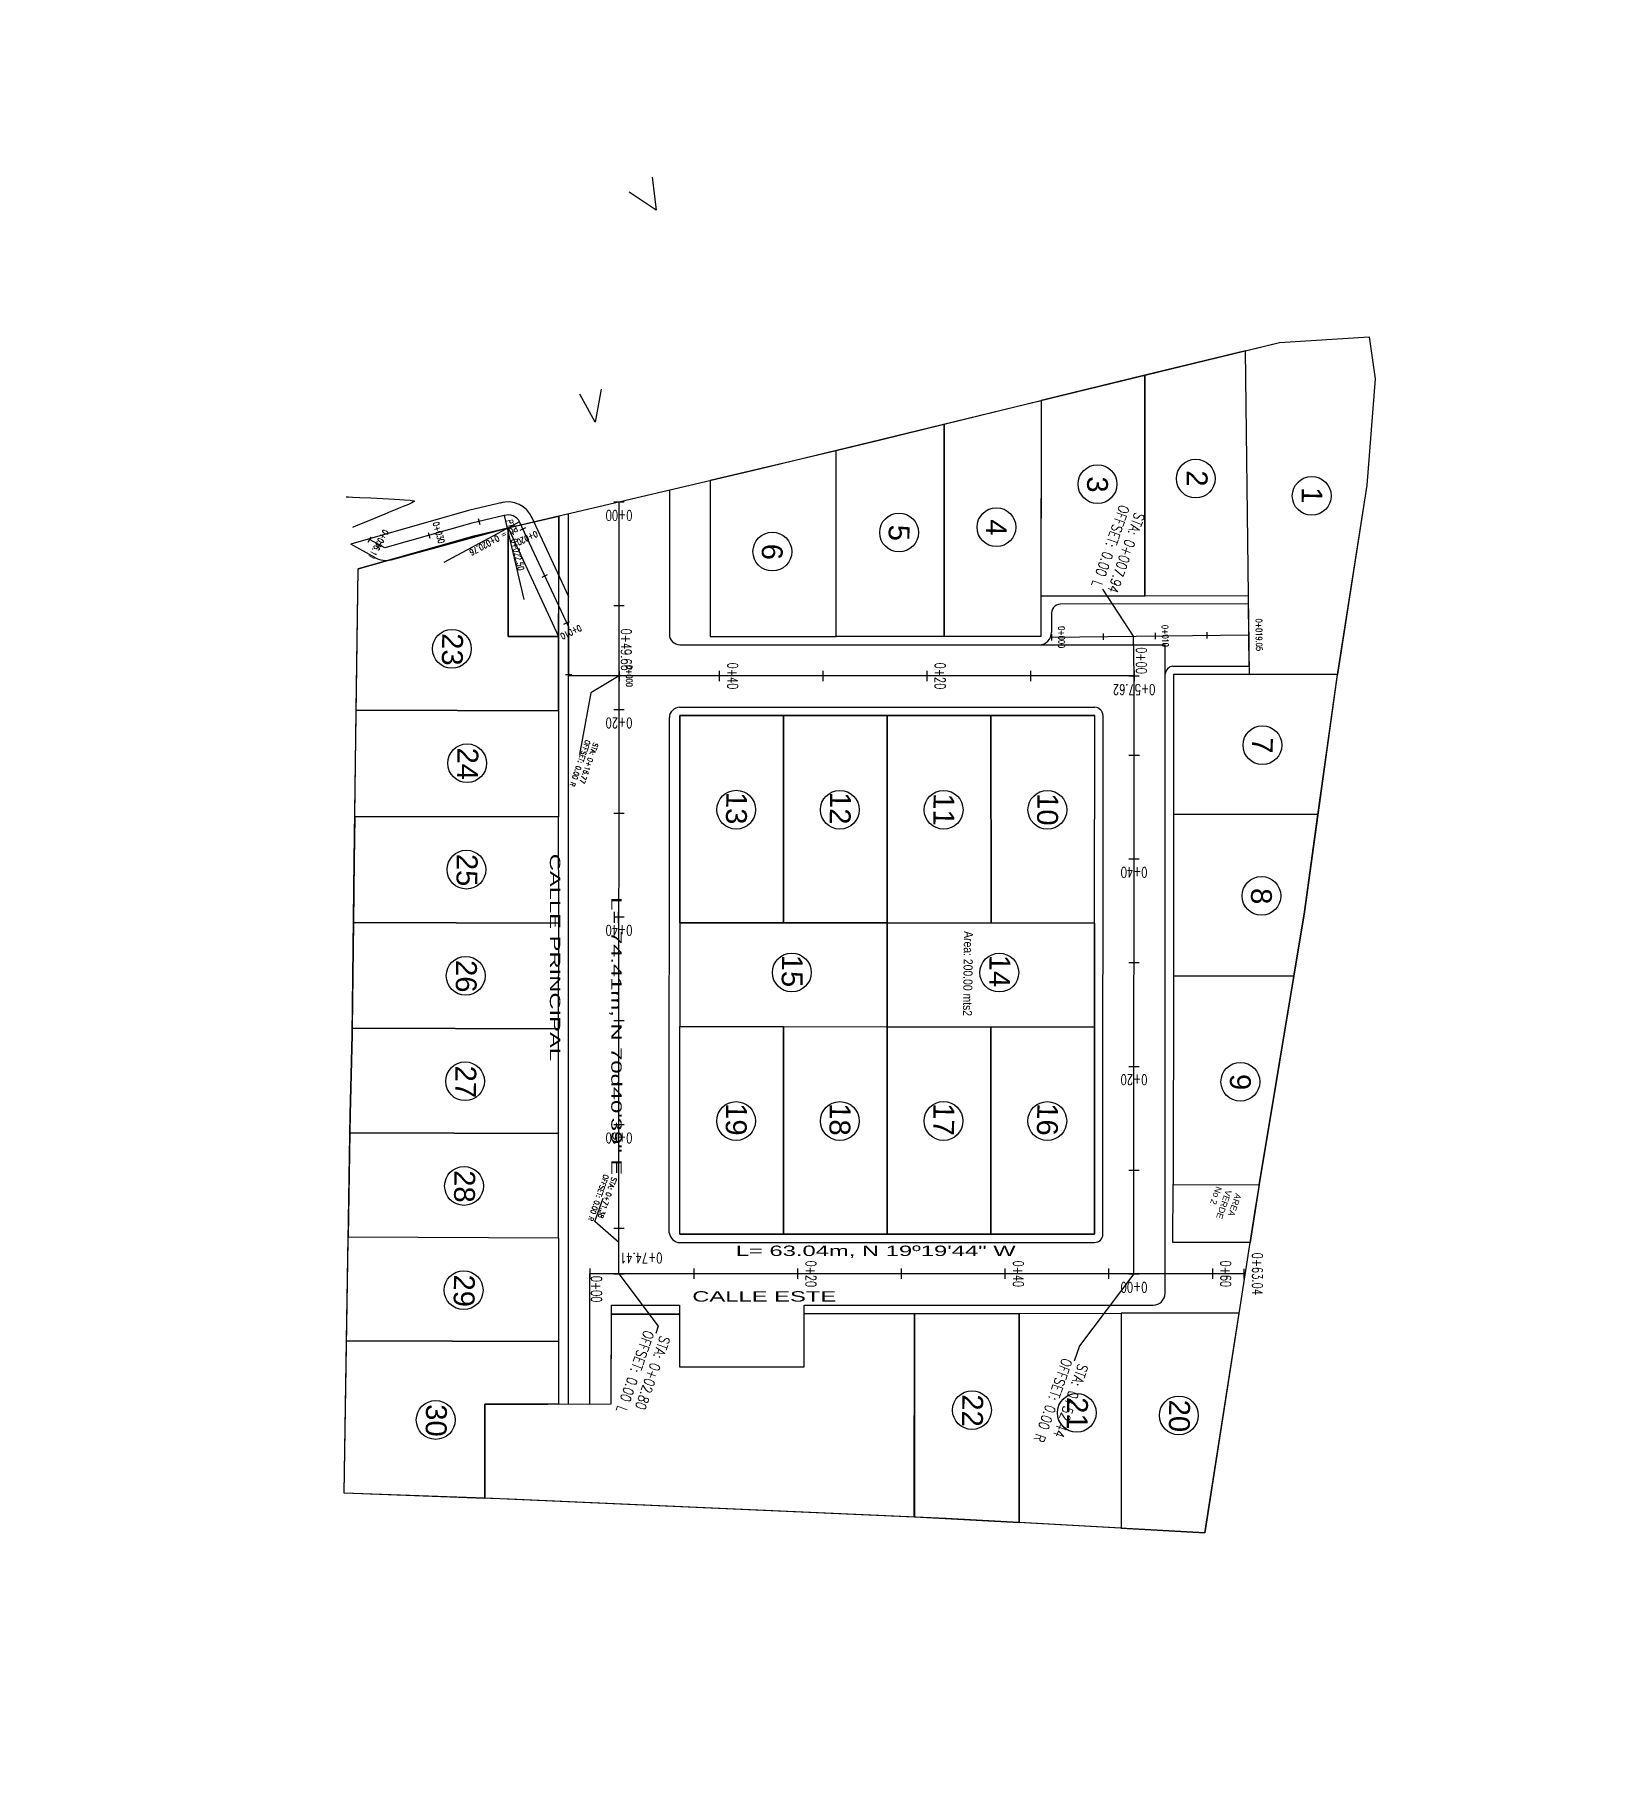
# Model space of a CAD drawing. Header units: metres. Extents: x 604533 to 608048, y 1310709 to 1311860.
# Drawn here: x 606743.5 to 606894.1, y 1311565.7 to 1311732.6 of the extents above; entities that cross this region are included whole.
import ezdxf
from ezdxf.enums import TextEntityAlignment as Align

# ---------------------------------------------------------------- set-up
doc = ezdxf.new("R2010")
doc.units = ezdxf.units.M
doc.header["$LTSCALE"] = 0.0254
doc.header["$MEASUREMENT"] = 0
for name, color, linetype in [('A CIVIL', 6, 'Continuous'), ('CVL_CUADCON_LIN', 8, 'Continuous'), ('EJE CALLE ESTE-TXT-ROAD-STAT', 7, 'Continuous'), ('EJE CALLE NORTE-TXT-ROAD-STAT', 7, 'Continuous'), ('EJE CALLE OESTE-TXT-ROAD-STAT', 7, 'Continuous'), ('EJE DE CANAL-TXT-ROAD-STAT', 7, 'Continuous'), ('EJE ED CALLE SUR-TXT-ROAD-STAT', 7, 'Continuous'), ('EJES', 30, 'Continuous'), ('LOTES', 3, 'Continuous'), ('perfiles', 3, 'Continuous'), ('POLIGONO', 4, 'Continuous'), ('PTOS GPS', 1, 'Continuous'), ('ROTULOS LOTES', 1, 'Continuous'), ('STALBL', 7, 'Continuous'), ('STAPTS', 7, 'Continuous'), ('VENTANAS', 252, 'Continuous')]:
    doc.layers.add(name, color=color, linetype=linetype)
doc.styles.add('ALINEAMIENTO', font='romans.shx', dxfattribs={"width": 0.7, "height": 1})
doc.styles.add('ALINEAMIENTO 2', font='romans.shx', dxfattribs={"width": 0.7, "height": 0.6})
doc.styles.add('COTA ELE', font='romans.shx', dxfattribs={"height": 5})
doc.styles.add('ele lot', font='ARIALN.TTF', dxfattribs={"width": 0.7, "height": 0.75})
doc.styles.add('perfiles', font='romans.shx', dxfattribs={"width": 0.8, "height": 1})
doc.styles.add('ROTULOS', font='arial.ttf', dxfattribs={"height": 3})
doc.styles.get("Standard").update_dxf_attribs({"font": 'arial.ttf'})
doc.styles.add('TSN - Arial Narrow', font='ARIALN.TTF')
doc.dimstyles.new('COMEN PERFIL', dxfattribs={"dimscale": 40, "dimtxt": 5, "dimasz": 100, "dimexe": 0.005, "dimexo": 0.005, "dimgap": 0.005, "dimtad": 2, "dimzin": 0, "dimdsep": 46, "dimtxsty": 'COTA ELE', "dimcen": 0.09, "dimclrd": 1, "dimclre": 1, "dimclrt": 3, "dimadec": 0, "dimazin": 0, "dimtfac": 1, "dimtofl": 0, "dimtmove": 0, "dimatfit": 3, "dimldrblk": 'ARCHTICK', "dimfxl": 1, "dimtolj": 1, "dimtzin": 0, "dimarcsym": 0})
doc.dimstyles.new('LOTES', dxfattribs={"dimscale": 0.001, "dimtxt": 1, "dimasz": 100, "dimexe": 0.005, "dimexo": 0.005, "dimgap": 0.005, "dimtad": 2, "dimzin": 0, "dimdsep": 46, "dimtxsty": 'ALINEAMIENTO', "dimcen": 0.09, "dimclrd": 1, "dimclre": 1, "dimclrt": 3, "dimadec": 0, "dimazin": 0, "dimtfac": 1, "dimtofl": 0, "dimtmove": 0, "dimatfit": 3, "dimldrblk": 'ARCHTICK', "dimfxl": 1, "dimtolj": 1, "dimtzin": 0, "dimarcsym": 0})

msp = doc.modelspace()

# ---------------------------------------------------------------- texts
at = {"layer": 'VENTANAS', "color": 1, "ltscale": 20000, "style": 'ele lot', "width": 2}
for s, p in [('CALLE PRINCIPAL', (606793.189, 1311653.674)), (' L= 74.41m, N 70d40\'39" E', (606799.106, 1311650.119))]:
    msp.add_text(s, height=1, rotation=270, dxfattribs=at).set_placement(p)
for s, p in [(' L= 63.04m, N 19º19\'44" W', (606810.469, 1311614.899, -100)), ('CALLE ESTE', (606806.914, 1311610.503, -100))]:
    msp.add_text(s, height=1, dxfattribs=at).set_placement(p)

# ---------------------------------------------------------------- blocks, each defined once
blk = doc.blocks.new('_ArchTick')
at = {"color": 0, "linetype": 'ByBlock', "const_width": 0.15}
blk.add_lwpolyline([(-0.5, -0.5), (0.5, 0.5)], dxfattribs=at)
blk = doc.blocks.new('lbl_tic')
blk.add_line((0, -0.04165), (0, 0.04165))
blk = doc.blocks.new('sta_tic')
blk.add_line((0, -0.04165), (0, 0.04165))
blk = doc.blocks.new('A$C31B816FB')
for p, q in [((40.14, 96.52, 100), (-18.85, 75.85, 100)), ((49.22, 74.1, 100), (41.6, 95.82, 100)), ((46.64, 83.89), (65.64, 90.55)), ((65.64, 90.55), (67.6, 83.79)), ((36.75, 88.98, 100), (-10.46, 72.44, 100)), ((50.99, 50.77, 100), (37.75, 88.49, 100)), ((37.01, 88.23), (18.13, 81.61)), ((50.24, 50.48), (37.01, 88.23)), ((-17.17, 77.21, 100), (-19.61, 84.17, 100)), ((49.98, 74.36), (46.64, 83.89)), ((67.6, 83.79), (68.49, 80.85)), ((-25.24, 82.12, 100), (-19.21, 64.99, 100)), ((8.7, 78.3), (18.13, 81.61)), ((21.44, 72.17), (18.13, 81.61)), ((68.49, 80.85), (49.98, 74.36)), ((40.31, 78.79), (21.44, 72.17)), ((8.7, 78.3), (-10.18, 71.69)), ((12, 68.87), (8.7, 78.3)), ((-3.37, 31.69, 100), (-18.85, 75.85, 100)), ((52.73, 64.07, 100), (49.22, 74.1, 100)), ((24.75, 62.74), (21.44, 72.17)), ((2.3, 33.66, 100), (-10.94, 71.43, 100)), ((-6.87, 62.25), (-10.18, 71.69)), ((12, 68.87), (-6.87, 62.25)), ((15.31, 59.43), (12, 68.87)), ((43.62, 69.35), (24.75, 62.74)), ((58.34, 66.05, 100), (52.73, 64.07, 100)), ((62.32, 54.71, 100), (58.34, 66.05, 100)), ((-17.95, 64.53, 100), (-16.37, 65.09, 100)), ((-3.56, 52.82), (-6.87, 62.25)), ((15.31, 59.43), (24.75, 62.74)), ((28.05, 53.3), (24.75, 62.74)), ((15.31, 59.43), (-3.56, 52.82)), ((18.62, 49.99), (15.31, 59.43)), ((46.93, 59.92), (28.05, 53.3)), ((56.71, 52.73, 100), (62.32, 54.71, 100)), ((-0.26, 43.38), (-3.56, 52.82)), ((31.36, 43.86), (28.05, 53.3)), ((58.88, 46.55, 100), (56.71, 52.73, 100)), ((50.24, 50.48), (31.36, 43.86)), ((18.62, 49.99), (-0.26, 43.38)), ((50.45, 49.49, 100), (3.58, 33.06, 100)), ((21.93, 40.56), (18.62, 49.99)), ((67.87, 49.67, 100), (58.88, 46.55, 100)), ((71.91, 38.17, 100), (67.87, 49.67, 100)), ((69.23, 45.79, 100), (-11.75, 17.39, 100)), ((69.23, 45.79, 100), (-11.75, 17.39, 100)), ((21.93, 40.56), (31.36, 43.86)), ((3.05, 33.94), (-0.26, 43.38)), ((70.56, 23.58, 100), (63.86, 42.89, 100)), ((21.93, 40.56), (3.05, 33.94)), ((-17.11, 25.81, 100), (-3.98, 30.41, 100))]:
    blk.add_line(p, q)
at = {"ltscale": 20000}
for p, q in [((49.98, 74.36), (53.52, 64.35, 100)), ((57.52, 53.02, 213.1), (59.7, 46.83, 274.83))]:
    blk.add_line(p, q, dxfattribs=at)
for points in [[(60.65, 107.78), (39.57, 103.88), (43.33, 93.17), (62.9, 100.02), (60.65, 107.78)], [(27.26, 101.63), (7.19, 98.12), (10.99, 87.15), (29.97, 93.8), (27.26, 101.63)], [(43.33, 93.17), (62.9, 100.02), (65.64, 90.55), (46.64, 83.89), (43.33, 93.17)], [(-8.31, 95.15), (-3.72, 82), (10.99, 87.15), (7.19, 98.12), (0.99, 97.03), (-8.31, 95.15)], [(-21.66, 92.45), (-18.85, 84.45), (-16.43, 77.55), (-3.72, 82), (-8.31, 95.15), (-21.66, 92.45)], [(-21.66, 92.45), (-18.85, 84.45), (-25.99, 81.85), (-48.16, 73.78), (-50, 76.61), (-53.38, 84.58), (-49.76, 86.47), (-39.82, 89.09), (-21.66, 92.45)], [(-15.64, 64.28), (-12.55, 55.48), (-31.88, 48.7), (-35.7, 54.56), (-37.12, 56.75), (-15.64, 64.28)], [(-9.11, 45.65), (-26.04, 39.72), (-28.5, 43.52), (-31.88, 48.7), (-12.55, 55.48), (-9.11, 45.65)], [(63.87, 42.89), (69.56, 44.88), (71.91, 38.17), (80.49, 41.18), (84.51, 28.22), (70.57, 23.58), (63.87, 42.89)], [(54.43, 39.58), (63.86, 42.89), (70.56, 23.58), (61.07, 20.42), (54.43, 39.58)], [(54.43, 39.58), (44.94, 36.25), (51.54, 17.25), (61.07, 20.42), (54.43, 39.58)], [(41.94, 14.12), (42.55, 14.32), (49.84, 16.68), (51.54, 17.25), (44.94, 36.25), (35.42, 32.91), (41.94, 14.12)], [(32.31, 10.86), (41.94, 14.12), (35.42, 32.91), (25.82, 29.55), (32.31, 10.86)], [(25.82, 29.55), (16.14, 26.15), (22.64, 7.6), (26.64, 8.95), (32.31, 10.86), (25.82, 29.55)], [(6.5, 22.77), (16.14, 26.15), (22.64, 7.6), (12.89, 4.33), (6.5, 22.77)], [(-0.26, 20.4), (6.5, 22.77), (12.9, 4.33), (0, 0), (-6.76, 9.58), (-6.76, 9.58), (-8.52, 12.35), (1.35, 15.81), (-0.26, 20.4)], [(-0.26, 20.4), (6.5, 22.77), (12.9, 4.33), (0, 0), (-6.76, 9.58), (-6.76, 9.58), (-8.52, 12.35), (1.35, 15.81), (-0.26, 20.4)], [(-11.21, 16.56), (-0.26, 20.4), (1.35, 15.81), (-8.52, 12.35), (-11.21, 16.56)]]:
    blk.add_lwpolyline(points)
for points in [[(27.26, 101.63), (32.79, 102.63), (35.26, 95.6), (29.98, 93.78), (27.26, 101.63)], [(37.01, 88.23), (40.31, 78.79), (21.44, 72.17), (18.13, 81.61), (37.01, 88.23)], [(8.7, 78.3), (15.31, 59.43), (24.75, 62.74), (18.13, 81.61), (8.7, 78.3)], [(58.34, 66.05), (53.52, 64.35), (49.98, 74.36), (68.49, 80.85), (80.48, 41.18), (71.95, 38.19), (67.87, 49.67), (59.7, 46.83), (57.52, 53.02), (62.32, 54.71), (58.34, 66.05), (53.52, 64.35)], [(40.31, 78.79), (43.62, 69.35), (24.75, 62.74), (21.44, 72.17), (40.31, 78.79)], [(-10.18, 71.69), (-6.87, 62.25), (12, 68.87), (8.7, 78.3), (-10.18, 71.69)], [(-6.87, 62.25), (-3.56, 52.82), (15.31, 59.43), (12, 68.87), (-6.87, 62.25)], [(43.62, 69.35), (46.93, 59.92), (28.05, 53.3), (24.75, 62.74), (43.62, 69.35)], [(15.31, 59.43), (21.93, 40.56), (31.36, 43.86), (24.75, 62.74), (15.31, 59.43)], [(-3.56, 52.82), (-0.26, 43.38), (18.62, 49.99), (15.31, 59.43), (-3.56, 52.82)], [(46.93, 59.92), (50.24, 50.48), (31.36, 43.86), (28.05, 53.3), (46.93, 59.92)], [(-0.26, 43.38), (3.05, 33.94), (21.93, 40.56), (18.62, 49.99), (-0.26, 43.38)]]:
    blk.add_lwpolyline(points, dxfattribs=at)
at = {"elevation": 100}
for points in [[(-19.61, 84.17), (-25.24, 82.12)], [(63.86, 42.89), (69.55, 44.88), (71.91, 38.17), (80.48, 41.18), (84.5, 28.22), (70.56, 23.58), (63.86, 42.89)]]:
    blk.add_lwpolyline(points, dxfattribs=at)
for centre in [(50.8, 101.67), (18.49, 96.62), (0.91, 92.61), (53.82, 92.3), (-12.83, 87.89), (-37.08, 84.42), (56.92, 82.68), (28.22, 80.31), (-34.95, 73.32), (-0.09, 70.39), (16.25, 71.21), (31.53, 70.87), (-31.31, 64.56), (3.22, 60.95), (34.84, 61.44), (-24.17, 56.74), (22.86, 52.33), (38.15, 52), (6.53, 51.51), (-20.58, 48.05), (9.83, 42.08), (-14.8, 37.13), (74.93, 34.21), (62.23, 32.61), (52.74, 29.32), (43.18, 26.08), (33.57, 22.77), (23.89, 19.45), (14.19, 16.12), (4.27, 11.08)]:
    blk.add_circle(centre, 1.87)
for centre, radius, start, end in [((40.5, 95.4, 100), 1.18, 21.0503, 107.9979), ((37.02, 88.26, 100), 0.767, 16.8664, 110.6586), ((-16.41, 77.62, 100), 0.862, 207.9447, 285.4696), ((-10.13, 71.67, 100), 0.842, 113.0869, 196.5713), ((-15.96, 63.95, 100), 1.21, 21.0634, 109.736), ((-18.35, 65.39, 100), 0.947, 204.8015, 295.1313), ((50, 50.44, 100), 1.05, 295.5153, 18.5393), ((3.27, 34.06, 100), 1.05, 202.5723, 287.5316), ((-4.37, 31.38, 100), 1.05, 291.8786, 17.2528)]:
    blk.add_arc(centre, radius, start, end)
at = {"layer": 'A CIVIL'}
for p, q in [((35.85, 103.07, 100), (56.71, 43.58, 100)), ((39.36, 93.07, 100), (-15.03, 74.01, 100)), ((-15.03, 74.01, 100), (1.4, 27.15, 100)), ((68.55, 47.73, 100), (56.68, 43.57, 100)), ((55.79, 46.22, 100), (-14.43, 21.6, 100))]:
    blk.add_line(p, q, dxfattribs=at)
at = {"layer": 'A CIVIL', "ltscale": 20000}
for p, q in [((-15.91, 65.25, 100), (-22.42, 83.14, 100)), ((-15.03, 74.01), (-18.62, 72.7, 100))]:
    blk.add_line(p, q, dxfattribs=at)
at = {"layer": 'A CIVIL', "ltscale": 20000, "elevation": 100}
blk.add_lwpolyline([(-11.21, 16.56), (-6.76, 9.58), (0, 0)], dxfattribs=at)
at = {"layer": 'CVL_CUADCON_LIN', "ltscale": 0.5, "flags": 128}
for points in [[(-22.66, 72.42), (-25.99, 81.85), (-48.16, 73.78), (-42.72, 65.39), (-22.66, 72.42)], [(-19.35, 62.98), (-22.66, 72.42), (-42.72, 65.39), (-37.12, 56.75), (-19.35, 62.98)], [(-5.09, 34.18), (-9.11, 45.65), (-26.02, 39.73), (-19.27, 29.21), (-5.09, 34.18)]]:
    blk.add_lwpolyline(points, dxfattribs=at)
at = {"layer": 'EJES', "ltscale": 20000}
for p, q in [((-1.9, 2.71), (-8.52, 12.35)), ((-1.58, 1.24), (-2.04, -1.44))]:
    blk.add_line(p, q, dxfattribs=at)
blk.add_lwpolyline([(1.4, 27.15), (3.01, 22.57), (-1.42, 21.02), (-9.45, 13.19, 0.363716), (-9.52, 11.58), (-7.8, 8.88), (-2.76, 1.75), (-3.05, 0.1)], format="xyb", dxfattribs=at)
blk.add_arc((-3.55, 1.58), 2, 350.2178, 34.5056, dxfattribs=at)
at = {"layer": 'LOTES', "ltscale": 20000}
for p, q in [((-10.34, 14.06), (-4.22, 20.03)), ((-8.52, 12.35), (-0.26, 20.4))]:
    blk.add_line(p, q, dxfattribs=at)
at = {"layer": 'LOTES', "color": 0, "ltscale": 20000}
blk.add_lwpolyline([(46.64, 83.89), (50.03, 74.38), (68.48, 80.85), (65.63, 90.55), (46.64, 83.89)], dxfattribs=at)
at = {"layer": 'LOTES', "ltscale": 20000}
blk.add_lwpolyline([(-10.72, 11.13), (-8.84, 8.18), (-2.04, -1.44)], dxfattribs=at)
blk.add_arc((-8.53, 12.34), 2.5, 130.9791, 217.4924, dxfattribs=at)
at = {"layer": 'perfiles', "color": 1, "ltscale": 20000}
blk.add_line((6.5, 22.77, 100), (-11.21, 16.56, 100), dxfattribs=at)
at = {"layer": 'POLIGONO', "ltscale": 20000}
blk.add_polyline3d([(0, 0, 100), (-6.77, 9.58, 100), (-21.91, 33.34, 100), (-28.51, 43.52, 100), (-35.7, 54.56, 100), (-50.01, 76.61, 100), (-53.39, 84.58, 100), (-49.76, 86.47, 100), (-39.82, 89.09, 100), (-21.83, 92.41, 100), (0.98, 97.03, 100), (29.92, 102.09, 100), (60.64, 107.78, 100), (67.59, 83.79, 100), (79.79, 43.43, 100), (84.5, 28.22, 100), (49.84, 16.68, 100), (42.55, 14.32, 100), (26.64, 8.95, 100), (0, 0, 100)], dxfattribs=at)
at = {"layer": 'POLIGONO', "color": 6, "ltscale": 20000}
blk.add_polyline3d([(-6.18, -3.4, 100.5), (-6.2, -3.34, 100.5), (-6.25, -3.17, 100.5), (-6.36, -2.79, 100.5), (-6.56, -2.13, 100.5), (-6.87, -1.11, 100.5), (-7.2, 0, 100.5), (-7.51, 1.08, 100.5), (-7.77, 2.01, 100.5), (-7.91, 2.56, 100.5), (-7.96, 2.83, 100.5), (-7.97, 2.92, 100.5), (-7.96, 2.93, 100.5), (-7.94, 2.94, 100.5), (-7.87, 2.91, 100.5), (-7.73, 2.79, 100.5), (-7.48, 2.53, 100.5), (-7.12, 2.12, 100.5), (-6.77, 1.71, 100.5), (-6.51, 1.42, 100.5), (-6.27, 1.15, 100.5), (-5.85, 0.69, 100.5), (-5.33, 0.11, 100.5), (-4.78, -0.51, 100.5), (-4.27, -1.09, 100.5), (-3.85, -1.56, 100.5), (-3.61, -1.83, 100.5)], dxfattribs=at)
at = {"layer": 'PTOS GPS', "ltscale": 20000}
for points in [[(-24.1, 16.38), (-20.91, 16.89), (-22.99, 14.59)], [(-45.04, 14.26), (-42.15, 15.68), (-42.93, 12.62)]]:
    blk.add_lwpolyline(points, dxfattribs=at)
at = {"layer": 'STAPTS', "ltscale": 20000}
for p, q in [((-9.52, 11.58), (-2.52, 16.04)), ((-9.45, 13.19), (-3.33, 7.59))]:
    blk.add_line(p, q, dxfattribs=at)
at = {"layer": 'EJE CALLE ESTE-TXT-ROAD-STAT', "ltscale": 20000, "xscale": 12.00480192082422, "yscale": 12.00480192084797, "zscale": 12.00480192076831, "rotation": 289.3288684956279}
for name, p in [('lbl_tic', (35.85, 103.07)), ('lbl_tic', (36.85, 100.2)), ('sta_tic', (40.16, 90.76)), ('lbl_tic', (43.47, 81.33)), ('sta_tic', (46.78, 71.89)), ('lbl_tic', (50.09, 62.45)), ('sta_tic', (53.4, 53.02)), ('lbl_tic', (56.71, 43.58))]:
    blk.add_blockref(name, p, dxfattribs=at)
at = {"layer": 'EJE CALLE NORTE-TXT-ROAD-STAT', "ltscale": 20000, "xscale": 12.00480192072029, "yscale": 12.00480192084797, "zscale": 12.00480192076831, "rotation": 19.31142475859509}
for name, p in [('lbl_tic', (39.36, 93.07)), ('sta_tic', (29.92, 89.76)), ('lbl_tic', (20.48, 86.46)), ('sta_tic', (11.04, 83.15)), ('lbl_tic', (1.61, 79.84)), ('sta_tic', (-7.83, 76.54)), ('lbl_tic', (-15.03, 74.01))]:
    blk.add_blockref(name, p, dxfattribs=at)
at = {"layer": 'EJE CALLE OESTE-TXT-ROAD-STAT', "ltscale": 20000, "xscale": 12.00480192082037, "yscale": 12.00480192084797, "zscale": 12.00480192076831, "rotation": 289.3141438073862}
for name, p in [('lbl_tic', (-15.03, 74.01)), ('sta_tic', (-11.72, 64.58)), ('lbl_tic', (-8.41, 55.14)), ('sta_tic', (-5.1, 45.7)), ('lbl_tic', (-1.8, 36.27)), ('lbl_tic', (1.4, 27.15))]:
    blk.add_blockref(name, p, dxfattribs=at)
at = {"layer": 'EJE DE CANAL-TXT-ROAD-STAT', "ltscale": 20000, "xscale": 12.00480192079797, "yscale": 12.00480192084797, "zscale": 12.00480192076831, "rotation": 289.3150624686505}
blk.add_blockref('lbl_tic', (1.4, 27.15), dxfattribs=at)
at = {"layer": 'EJE ED CALLE SUR-TXT-ROAD-STAT', "ltscale": 20000, "xscale": 12.00480192081735, "yscale": 12.00480192084797, "zscale": 12.00480192076831, "rotation": 19.3223940028508}
for name, p in [('sta_tic', (51.63, 44.76)), ('lbl_tic', (55.79, 46.22)), ('lbl_tic', (42.19, 41.45)), ('sta_tic', (32.76, 38.14)), ('lbl_tic', (23.32, 34.84)), ('sta_tic', (13.88, 31.53)), ('lbl_tic', (4.45, 28.22)), ('sta_tic', (-4.99, 24.91)), ('lbl_tic', (-14.43, 21.6))]:
    blk.add_blockref(name, p, dxfattribs=at)
at = {"layer": 'STALBL', "ltscale": 20000, "yscale": 7.20288115250878, "zscale": 7.202881152460984}
for name, p, xscale, rotation in [('lbl_tic', (-22.42, 83.14), 7.202881152570047, 290.0000507930504), ('sta_tic', (-21.04, 79.34), 7.202881152570047, 290.0000507930504), ('lbl_tic', (-19.33, 74.64), 7.202881152570047, 290.0000507930504), ('sta_tic', (-17.62, 69.94), 7.202881152570047, 290.0000507930504), ('lbl_tic', (-15.91, 65.25), 7.202881152570047, 290.0000507930504), ('lbl_tic', (1.4, 27.15), 7.202881152476142, 289.3223940030868), ('sta_tic', (2.87, 22.52), 7.202881152437622, 19.32239400221298), ('lbl_tic', (-1.75, 20.7), 7.202881152411813, 44.26148022303492), ('sta_tic', (-5.33, 17.21), 7.202881152411813, 44.26148022303492), ('lbl_tic', (-8.91, 13.72), 7.202881152411813, 44.26148022303492), ('sta_tic', (-8.18, 9.48), 7.202881152471845, 302.5036247985183), ('lbl_tic', (-5.32, 5.37), 7.202881152486904, 305.2178278267435), ('lbl_tic', (-3.05, 0.1), 7.202881152417217, 80.21782782801132), ('sta_tic', (-2.86, 1.2), 7.202881152417217, 80.21782782801132)]:
    blk.add_blockref(name, p, dxfattribs=dict(at, xscale=xscale, rotation=rotation))
at = {"ltscale": 20000, "insert": (28.73, 100.34), "char_height": 0.6, "width": 4.4179, "attachment_point": 1}
blk.add_mtext('AREA VERDE \\PNo 2', dxfattribs=at)
at = {"linetype": 'Continuous', "lineweight": 25, "ltscale": 0.1, "insert": (11.67, 66.95), "char_height": 0.874, "width": 14.1332, "attachment_point": 1, "rotation": 18.5755, "style": 'TSN - Arial Narrow'}
blk.add_mtext('\\pi-2.62211,l4.37019,t4.37019;Area: 200.00 mts2', dxfattribs=at)
at = {"layer": 'A CIVIL', "ltscale": 20000, "style": 'perfiles', "width": 0.8}
blk.add_text('STA: 0+007.94', height=1, dxfattribs=at).set_placement((-21.92, 68.55), align=Align.BOTTOM_RIGHT)
blk.add_text('OFFSET: 0.00 L', height=1, dxfattribs=at).set_placement((-21.92, 68.22), align=Align.TOP_RIGHT)
at = {"layer": 'EJE CALLE ESTE-TXT-ROAD-STAT', "ltscale": 20000, "style": 'ALINEAMIENTO', "width": 0.7}
for s, p in [('0+63.04', (35.68, 103.54)), ('0+60', (36.69, 100.67)), ('0+40', (43.31, 81.8)), ('0+20', (49.93, 62.93)), ('0+00', (58.16, 43.91))]:
    blk.add_text(s, height=1, rotation=19.3289, dxfattribs=at).set_placement(p, align=Align.BOTTOM_CENTER)
at = {"layer": 'EJE CALLE NORTE-TXT-ROAD-STAT', "ltscale": 20000, "style": 'ALINEAMIENTO', "width": 0.7}
for s, p in [('0+00', (39.83, 93.24)), ('0+20', (20.95, 86.62)), ('0+40', (2.08, 80.01)), ('0+57.62', (-14.55, 74.18))]:
    blk.add_text(s, height=1, rotation=289.3114, dxfattribs=at).set_placement(p, align=Align.BOTTOM_CENTER)
at = {"layer": 'EJE CALLE OESTE-TXT-ROAD-STAT', "ltscale": 20000, "style": 'ALINEAMIENTO', "width": 0.7}
for s, p in [('0+00', (-16.4, 73.43)), ('0+20', (-8.58, 55.61)), ('0+40', (-1.96, 36.74)), ('0+49.66', (-0.95, 26.21))]:
    blk.add_text(s, height=1, rotation=19.3141, dxfattribs=at).set_placement(p, align=Align.BOTTOM_CENTER)
at = {"layer": 'EJE ED CALLE SUR-TXT-ROAD-STAT', "ltscale": 20000, "style": 'ALINEAMIENTO', "width": 0.7}
for s, p in [('0+74.41', (52.89, 47.48)), ('0+60', (42.67, 41.62)), ('0+40', (23.79, 35)), ('0+20', (4.92, 28.38)), ('0+00', (-13.95, 21.77))]:
    blk.add_text(s, height=1, rotation=289.3224, dxfattribs=at).set_placement(p, align=Align.BOTTOM_CENTER)
at = {"layer": 'perfiles', "ltscale": 20000, "style": 'perfiles', "width": 0.8}
for s, height, p in [('STA: 0+52.44', 1, (49.22, 90.57)), ('STA: 0+02.80', 1, (60.03, 51.64)), ('STA: 0+16.77', 0.5, (8.24, 26.8))]:
    blk.add_text(s, height=height, dxfattribs=at).set_placement(p, align=Align.BOTTOM_LEFT)
for s, height, p in [('OFFSET: 0.00 R', 1, (49.22, 90.24)), ('OFFSET: 0.00 L', 1, (60.03, 51.31)), ('OFFSET: 0.00 R', 0.5, (8.24, 26.64))]:
    blk.add_text(s, height=height, dxfattribs=at).set_placement(p, align=Align.TOP_LEFT)
at = {"layer": 'perfiles', "color": 1, "ltscale": 20000, "style": 'perfiles', "width": 0.8}
blk.add_text('STA: 0+71.38', height=0.5, dxfattribs=at).set_placement((47.18, 42.34), align=Align.BOTTOM_LEFT)
blk.add_text('OFFSET: 0.00 R', height=0.5, dxfattribs=at).set_placement((47.18, 42.17), align=Align.TOP_LEFT)
at = {"layer": 'ROTULOS LOTES', "style": 'ROTULOS'}
for s, height, p in [('20', 2.014, (49.66, 100.29)), ('9', 2.01, (18.1, 95.43)), ('8', 2.01, (0.52, 91.42)), ('21', 2.014, (52.69, 90.92)), ('7', 2.01, (-13.23, 86.69)), ('1', 2.01, (-37.56, 83.23)), ('22', 2.014, (55.78, 81.3)), ('16', 2.014, (26.91, 78.83)), ('2', 2.01, (-35.43, 72.24)), ('14', 2.014, (14.93, 69.75)), ('17', 2.014, (30.22, 69.39)), ('10', 2.014, (-1.3, 68.95)), ('3', 2.01, (-31.7, 63.37)), ('11', 2.014, (2.03, 59.51)), ('18', 2.014, (33.53, 59.95)), ('4', 2.01, (-24.56, 55.54)), ('15', 2.014, (21.55, 50.87)), ('12', 2.014, (5.21, 50.05)), ('19', 2.014, (36.83, 50.52)), ('5', 2.01, (-20.97, 46.86)), ('13', 2.014, (8.52, 40.61)), ('6', 2.01, (-15.19, 35.93)), ('30', 2.014, (73.79, 32.83)), ('29', 2.014, (61.1, 31.23)), ('28', 2.014, (51.6, 27.94)), ('27', 2.014, (42.05, 24.7)), ('26', 2.014, (32.43, 21.39)), ('25', 2.014, (22.75, 18.07)), ('24', 2.014, (13.06, 14.74)), ('23', 2.014, (3.14, 9.7))]:
    blk.add_text(s, height=height, rotation=18.5755, dxfattribs=at).set_placement(p)
at = {"layer": 'STALBL', "ltscale": 20000, "style": 'ALINEAMIENTO 2', "width": 0.7}
for s, rotation, p in [('0+019.05', 20.0001, (-22.6, 83.61)), ('0+010', 20.0001, (-19.5, 75.11)), ('0+000', 20.0001, (-16.08, 65.72)), ('0+000', 19.3224, (1.23, 27.62)), ('0+010', 314.2615, (-1.39, 21.05)), ('0+020', 314.2615, (-8.55, 14.07)), ('0+030', 35.2178, (-5.61, 5.78)), ('0+036.11', 350.2178, (-2.96, 0.6))]:
    blk.add_text(s, height=0.6, rotation=rotation, dxfattribs=at).set_placement(p, align=Align.BOTTOM_CENTER)
at = {"layer": 'STAPTS', "ltscale": 20000, "style": 'ALINEAMIENTO 2', "width": 0.7}
for s, rotation, p in [('PT = 0+022.50', 32.5036, (-9.06, 11.79)), ('PC = 0+020.76', 317.5439, (-9.13, 12.79))]:
    blk.add_text(s, height=0.6, rotation=rotation, dxfattribs=at).set_placement(p, align=Align.BOTTOM_LEFT)
at = {"layer": 'A CIVIL', "ltscale": 20000}
blk.add_leader([(-18.62, 72.7, 100), (-21.92, 68.39, 100)], dimstyle='LOTES', dxfattribs=at)
at = {"layer": 'perfiles', "ltscale": 20000}
for points in [[(39.36, 93.07, 100), (47.64, 90.41, 100), (49.22, 90.41, 100)], [(55.79, 46.22), (59.3, 51.47), (60.03, 51.47)], [(1.4, 27.15), (3.83, 25.13), (9.81, 26.05)]]:
    blk.add_leader(points, dimstyle='COMEN PERFIL', override={"dimscale": 0.001, "dimtxt": 0.6, "dimtxsty": 'ALINEAMIENTO'}, dxfattribs=at)
at = {"layer": 'perfiles', "color": 1, "ltscale": 20000}
blk.add_leader([(52.93, 45.22, 100), (51.79, 42.36, 100), (49.42, 42.37, 100)], dimstyle='COMEN PERFIL', override={"dimscale": 0.001, "dimtxt": 0.6, "dimtxsty": 'ALINEAMIENTO'}, dxfattribs=at)

# ---------------------------------------------------------------- block references
at = {"layer": 'VENTANAS', "color": 1, "ltscale": 20000, "rotation": 250.6711315057277}
msp.add_blockref('A$C31B816FB', (606774.697, 1311681.12, -100), dxfattribs=at)

msp.set_redraw_order([(e.dxf.handle, doc.entitydb.next_handle()) for e in msp.query("TEXT MTEXT ATTDEF DIMENSION ARC_DIMENSION")])  # texts and dimensions are drawn at this point

doc.saveas('drawing.dxf')
